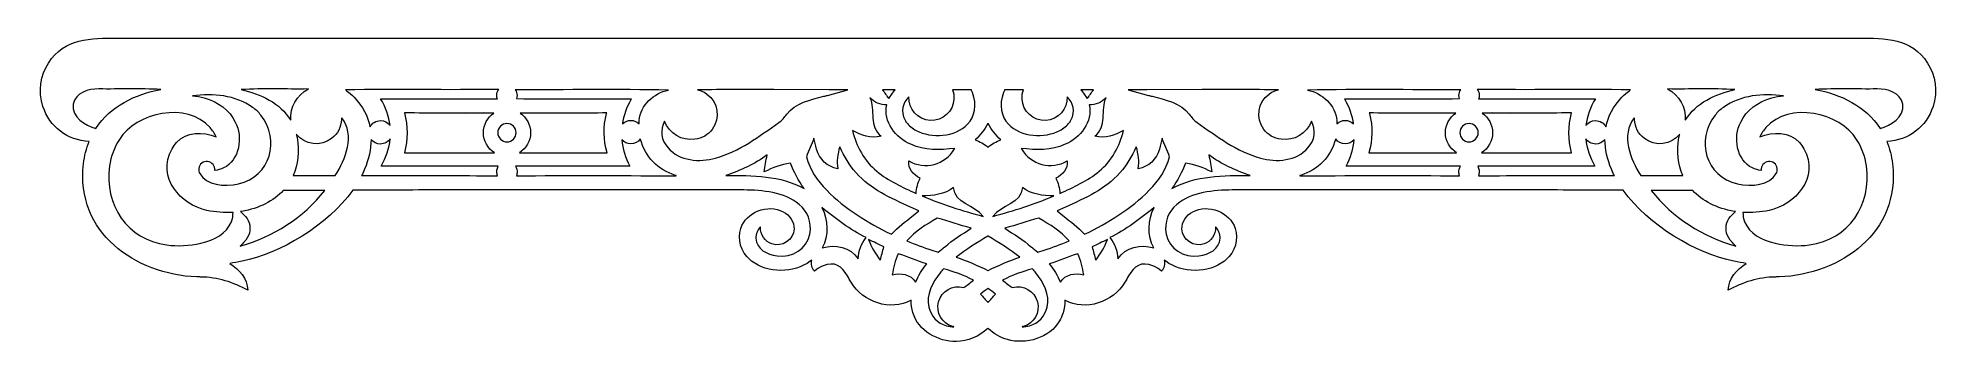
# Model space of a CAD drawing. Header units: millimetres. Extents: x -469 to 479, y -124 to 29.
import ezdxf

# ---------------------------------------------------------------- set-up
doc = ezdxf.new("R2010")
doc.units = ezdxf.units.MM
doc.header["$MEASUREMENT"] = 0
doc.layers.add('#Layer 1', color=7, linetype='Continuous')

msp = doc.modelspace()

# ---------------------------------------------------------------- linework, layer by layer
at = {"layer": '#Layer 1', "color": 250, "lineweight": 18}
for points, knots in [([(42.1861, -108.2687), (42.7763, -106.2472), (43.0544, -104.1202), (43.1193, -102.0319), (43.1193, -102.0319), (53.3142, -107.5642), (67.314, -102.9741), (73.0033, -93.0329), (73.0033, -93.0329), (73.6815, -92.0688), (74.2639, -90.9446), (74.8722, -89.8304), (74.8722, -89.8304), (77.5534, -84.9193), (81.3118, -82.5226), (87.0173, -84.8292), (87.0173, -84.8292), (88.5654, -85.455), (90.0028, -86.4215), (91.2671, -87.561), (91.2671, -87.561), (92.599, -85.9427), (93.0873, -84.0267), (92.6924, -81.9683), (92.6924, -81.9683), (92.9432, -82.1785), (93.1988, -82.3823), (93.4591, -82.5796), (93.4591, -82.5796), (101.5346, -88.704), (114.6218, -88.7317), (122.6726, -82.4516), (122.6726, -82.4516), (122.9009, -82.2735), (123.1248, -82.09), (123.344, -81.9012), (123.344, -81.9012), (128.1234, -77.7838), (129.804, -71.5826), (128.078, -66.2738), (128.078, -66.2738), (125.4649, -58.2366), (114.4616, -53.793), (106.9026, -57.8921), (106.9026, -57.8921), (103.5745, -59.6969), (101.352, -63.0366), (101.496, -66.4979), (101.496, -66.4979), (101.7261, -72.0261), (107.4067, -75.7), (112.5373, -73.965), (112.5373, -73.965), (116.0582, -72.7743), (118.4606, -69.3113), (118.1553, -65.4369), (118.1553, -65.4369), (118.1554, -65.4191), (118.1554, -65.4014), (118.1554, -65.3836), (118.1554, -65.3836), (119.6258, -66.9503), (120.6044, -69.0462), (120.4978, -71.113), (120.4978, -71.113), (120.219, -76.5136), (115.0758, -79.3131), (109.9611, -79.91), (109.9611, -79.91), (102.3105, -80.8028), (95.1091, -76.4787), (93.6652, -69.0984), (93.6652, -69.0984), (92.4282, -62.7764), (94.8642, -57.8059), (98.9639, -54.2818), (98.9639, -54.2818), (106.2627, -48.0077), (117.4248, -47.1847), (126.5206, -47.0845), (126.5206, -47.0845), (127.8298, -47.0701), (129.1373, -47.0694), (130.44, -47.0715), (130.44, -47.0715), (179.5847, -47.1085), (228.7294, -47.0461), (277.8795, -47.075), (277.8795, -47.075), (292.4342, -47.0835), (306.9893, -47.1001), (321.545, -47.1297), (321.545, -47.1297), (334.2435, -65.0263), (357.8467, -78.6288), (376.7692, -82.5708), (376.7692, -82.5708), (378.7881, -82.9914), (380.8199, -83.3427), (382.8594, -83.6232), (382.8594, -83.6232), (378.1122, -86.643), (374.1261, -91.1485), (373.8725, -97.0432), (373.8725, -97.0432), (381.0717, -93.0208), (389.1043, -90.5325), (397.3907, -90.4238), (397.3907, -90.4238), (398.0268, -90.4157), (398.6638, -90.3996), (399.3014, -90.3754), (399.3014, -90.3754), (429.9974, -89.2104), (459.9192, -68.3309), (455.777, -33.9553), (455.777, -33.9553), (455.322, -30.1787), (454.4031, -26.4575), (453.0034, -22.901), (453.0034, -22.901), (463.8004, -22.4304), (472.6618, -15.7131), (476.0316, -5.4446), (476.0316, -5.4446), (478.5044, 2.0906), (477.2592, 9.9526), (473.3013, 16.154), (473.3013, 16.154), (465.3588, 28.5984), (452.1548, 28.6048), (439.0479, 28.6048), (439.0479, 28.6048), (294.2877, 28.6048), (149.5306, 28.6048), (4.7793, 28.6048), (4.7793, 28.6048), (-139.9718, 28.6048), (-284.729, 28.6048), (-429.4892, 28.6048), (-429.4892, 28.6048), (-442.5961, 28.6048), (-455.8001, 28.5984), (-463.7426, 16.154), (-463.7426, 16.154), (-467.7005, 9.9526), (-468.9458, 2.0906), (-466.4729, -5.4446), (-466.4729, -5.4446), (-463.1031, -15.7131), (-454.2417, -22.4304), (-443.4447, -22.901), (-443.4447, -22.901), (-444.8444, -26.4575), (-445.7633, -30.1787), (-446.2184, -33.9553), (-446.2184, -33.9553), (-450.3605, -68.3309), (-420.4387, -89.2104), (-389.7427, -90.3754), (-389.7427, -90.3754), (-389.1051, -90.3996), (-388.4681, -90.4157), (-387.832, -90.4238), (-387.832, -90.4238), (-379.5456, -90.5325), (-371.513, -93.0208), (-364.3137, -97.0432), (-364.3137, -97.0432), (-364.5674, -91.1485), (-368.5536, -86.643), (-373.3007, -83.6232), (-373.3007, -83.6232), (-371.2612, -83.3427), (-369.2294, -82.9914), (-367.2105, -82.5708), (-367.2105, -82.5708), (-348.288, -78.6288), (-324.6848, -65.0263), (-311.9863, -47.1297), (-311.9863, -47.1297), (-297.4306, -47.1001), (-282.8755, -47.0835), (-268.3208, -47.075), (-268.3208, -47.075), (-219.1707, -47.0461), (-170.026, -47.1085), (-120.8813, -47.0715), (-120.8813, -47.0715), (-119.5786, -47.0694), (-118.2711, -47.0701), (-116.9619, -47.0845), (-116.9619, -47.0845), (-107.8661, -47.1847), (-96.704, -48.0077), (-89.4052, -54.2818), (-89.4052, -54.2818), (-85.3055, -57.8059), (-82.8695, -62.7764), (-84.1064, -69.0984), (-84.1064, -69.0984), (-85.5504, -76.4787), (-92.7518, -80.8028), (-100.4023, -79.91), (-100.4023, -79.91), (-105.5171, -79.3131), (-110.6603, -76.5136), (-110.9391, -71.113), (-110.9391, -71.113), (-111.0458, -69.0462), (-110.0671, -66.9503), (-108.5967, -65.3836), (-108.5967, -65.3836), (-108.5968, -65.4014), (-108.5967, -65.4191), (-108.5966, -65.4369), (-108.5966, -65.4369), (-108.9019, -69.3113), (-106.4995, -72.7743), (-102.9785, -73.965), (-102.9785, -73.965), (-97.848, -75.7), (-92.1674, -72.0261), (-91.9373, -66.4979), (-91.9373, -66.4979), (-91.7933, -63.0366), (-94.0158, -59.6969), (-97.3439, -57.8921), (-97.3439, -57.8921), (-104.9029, -53.793), (-115.9062, -58.2366), (-118.5193, -66.2738), (-118.5193, -66.2738), (-120.2453, -71.5826), (-118.5647, -77.7838), (-113.7854, -81.9012), (-113.7854, -81.9012), (-113.5661, -82.09), (-113.3422, -82.2735), (-113.1138, -82.4516), (-113.1138, -82.4516), (-105.0631, -88.7317), (-91.9759, -88.704), (-83.9004, -82.5796), (-83.9004, -82.5796), (-83.6401, -82.3823), (-83.3845, -82.1785), (-83.1338, -81.9683), (-83.1338, -81.9683), (-83.5287, -84.0267), (-83.0403, -85.9427), (-81.7084, -87.561), (-81.7084, -87.561), (-80.4441, -86.4215), (-79.0067, -85.455), (-77.4586, -84.8292), (-77.4586, -84.8292), (-71.7531, -82.5226), (-67.9947, -84.9193), (-65.3135, -89.8304), (-65.3135, -89.8304), (-64.7052, -90.9446), (-64.1227, -92.0688), (-63.4446, -93.0329), (-63.4446, -93.0329), (-57.7553, -102.9741), (-43.7555, -107.5642), (-33.5607, -102.0319), (-33.5607, -102.0319), (-33.4972, -104.0734), (-33.2299, -106.1519), (-32.6667, -108.1326), (-32.6667, -108.1326), (-30.0721, -117.2562), (-20.0193, -122.7381), (-11.0071, -122.5268), (-11.0071, -122.5268), (-5.3289, -122.3938), (0.2954, -120.2039), (4.753, -115.9957), (4.753, -115.9957), (7.5893, -118.6948), (10.9171, -120.5597), (14.4326, -121.5904), (14.4326, -121.5904), (23.5729, -124.2699), (35.5953, -120.775), (40.4798, -112.2941), (40.4798, -112.2941), (41.1691, -111.0973), (41.7505, -109.7609), (42.1861, -108.2687)], [0, 0, 0, 0, 0.01369863, 0.01369863, 0.01369863, 0.01369863, 0.02739726, 0.02739726, 0.02739726, 0.02739726, 0.04109589, 0.04109589, 0.04109589, 0.04109589, 0.05479452, 0.05479452, 0.05479452, 0.05479452, 0.06849315, 0.06849315, 0.06849315, 0.06849315, 0.08219178, 0.08219178, 0.08219178, 0.08219178, 0.09589041, 0.09589041, 0.09589041, 0.09589041, 0.10958904, 0.10958904, 0.10958904, 0.10958904, 0.12328767, 0.12328767, 0.12328767, 0.12328767, 0.1369863, 0.1369863, 0.1369863, 0.1369863, 0.15068493, 0.15068493, 0.15068493, 0.15068493, 0.16438356, 0.16438356, 0.16438356, 0.16438356, 0.17808219, 0.17808219, 0.17808219, 0.17808219, 0.19178082, 0.19178082, 0.19178082, 0.19178082, 0.20547945, 0.20547945, 0.20547945, 0.20547945, 0.21917808, 0.21917808, 0.21917808, 0.21917808, 0.23287671, 0.23287671, 0.23287671, 0.23287671, 0.24657534, 0.24657534, 0.24657534, 0.24657534, 0.26027397, 0.26027397, 0.26027397, 0.26027397, 0.2739726, 0.2739726, 0.2739726, 0.2739726, 0.28767123, 0.28767123, 0.28767123, 0.28767123, 0.30136986, 0.30136986, 0.30136986, 0.30136986, 0.31506849, 0.31506849, 0.31506849, 0.31506849, 0.32876712, 0.32876712, 0.32876712, 0.32876712, 0.34246575, 0.34246575, 0.34246575, 0.34246575, 0.35616438, 0.35616438, 0.35616438, 0.35616438, 0.36986301, 0.36986301, 0.36986301, 0.36986301, 0.38356164, 0.38356164, 0.38356164, 0.38356164, 0.39726027, 0.39726027, 0.39726027, 0.39726027, 0.4109589, 0.4109589, 0.4109589, 0.4109589, 0.42465753, 0.42465753, 0.42465753, 0.42465753, 0.43835616, 0.43835616, 0.43835616, 0.43835616, 0.45205479, 0.45205479, 0.45205479, 0.45205479, 0.46575342, 0.46575342, 0.46575342, 0.46575342, 0.47945205, 0.47945205, 0.47945205, 0.47945205, 0.49315068, 0.49315068, 0.49315068, 0.49315068, 0.50684932, 0.50684932, 0.50684932, 0.50684932, 0.52054795, 0.52054795, 0.52054795, 0.52054795, 0.53424658, 0.53424658, 0.53424658, 0.53424658, 0.54794521, 0.54794521, 0.54794521, 0.54794521, 0.56164384, 0.56164384, 0.56164384, 0.56164384, 0.57534247, 0.57534247, 0.57534247, 0.57534247, 0.5890411, 0.5890411, 0.5890411, 0.5890411, 0.60273973, 0.60273973, 0.60273973, 0.60273973, 0.61643836, 0.61643836, 0.61643836, 0.61643836, 0.63013699, 0.63013699, 0.63013699, 0.63013699, 0.64383562, 0.64383562, 0.64383562, 0.64383562, 0.65753425, 0.65753425, 0.65753425, 0.65753425, 0.67123288, 0.67123288, 0.67123288, 0.67123288, 0.68493151, 0.68493151, 0.68493151, 0.68493151, 0.69863014, 0.69863014, 0.69863014, 0.69863014, 0.71232877, 0.71232877, 0.71232877, 0.71232877, 0.7260274, 0.7260274, 0.7260274, 0.7260274, 0.73972603, 0.73972603, 0.73972603, 0.73972603, 0.75342466, 0.75342466, 0.75342466, 0.75342466, 0.76712329, 0.76712329, 0.76712329, 0.76712329, 0.78082192, 0.78082192, 0.78082192, 0.78082192, 0.79452055, 0.79452055, 0.79452055, 0.79452055, 0.80821918, 0.80821918, 0.80821918, 0.80821918, 0.82191781, 0.82191781, 0.82191781, 0.82191781, 0.83561644, 0.83561644, 0.83561644, 0.83561644, 0.84931507, 0.84931507, 0.84931507, 0.84931507, 0.8630137, 0.8630137, 0.8630137, 0.8630137, 0.87671233, 0.87671233, 0.87671233, 0.87671233, 0.89041096, 0.89041096, 0.89041096, 0.89041096, 0.90410959, 0.90410959, 0.90410959, 0.90410959, 0.91780822, 0.91780822, 0.91780822, 0.91780822, 0.93150685, 0.93150685, 0.93150685, 0.93150685, 0.94520548, 0.94520548, 0.94520548, 0.94520548, 0.95890411, 0.95890411, 0.95890411, 0.95890411, 0.97260274, 0.97260274, 0.97260274, 0.97260274, 0.98630137, 0.98630137, 0.98630137, 0.98630137, 1, 1, 1, 1]), ([(-451.3687, -4.3231), (-451.3687, -4.3231), (-451.3687, -4.3231), (-451.3687, -4.3231), (-451.3687, -4.3231), (-450.3661, 1.4508), (-443.638, 3.3714), (-438.5647, 3.2506), (-438.5647, 3.2506), (-428.2974, 3.0694), (-417.9938, 3.6371), (-407.7506, 2.9486), (-407.7506, 2.9486), (-420.3855, 0.6535), (-432.9237, -5.3136), (-440.0746, -16.3902), (-440.0746, -16.3902), (-445.5223, -14.9166), (-452.1417, -10.8217), (-451.3687, -4.3231)], [0, 0, 0, 0, 0.2, 0.2, 0.2, 0.2, 0.4, 0.4, 0.4, 0.4, 0.6, 0.6, 0.6, 0.6, 0.8, 0.8, 0.8, 0.8, 1, 1, 1, 1]), ([(-361.91, -5.9296), (-361.91, -5.9296), (-361.91, -5.9296), (-361.91, -5.9296), (-361.91, -5.9296), (-360.3524, -7.0153), (-358.983, -8.3146), (-357.8124, -9.7691), (-357.8124, -9.7691), (-347.8114, -22.1949), (-353.2698, -40.4438), (-368.8885, -43.9736), (-368.8885, -43.9736), (-376.2812, -45.6443), (-384.8654, -44.604), (-388.2593, -38.9098), (-388.2593, -38.9098), (-388.7298, -38.1204), (-388.9019, -37.306), (-388.7923, -36.3899), (-388.7923, -36.3899), (-388.5295, -34.195), (-386.5372, -32.6287), (-384.3424, -32.8914), (-384.3424, -32.8914), (-382.1475, -33.1541), (-380.5812, -35.1464), (-380.8439, -37.3413), (-380.8439, -37.3413), (-379.2872, -37.1333), (-377.7455, -36.7772), (-376.3637, -36.108), (-376.3637, -36.108), (-368.5366, -32.3171), (-366.5581, -20.7361), (-370.5611, -13.2243), (-370.5611, -13.2243), (-373.3785, -7.443), (-379.1515, -2.9979), (-386.063, -1.1396), (-386.063, -1.1396), (-387.9325, -0.6369), (-389.895, -0.3294), (-391.9389, -0.2236), (-391.9389, -0.2236), (-381.5478, 1.2415), (-370.6492, 0.1092), (-361.91, -5.9296)], [0, 0, 0, 0, 0.08333333, 0.08333333, 0.08333333, 0.08333333, 0.16666667, 0.16666667, 0.16666667, 0.16666667, 0.25, 0.25, 0.25, 0.25, 0.33333333, 0.33333333, 0.33333333, 0.33333333, 0.41666667, 0.41666667, 0.41666667, 0.41666667, 0.5, 0.5, 0.5, 0.5, 0.58333333, 0.58333333, 0.58333333, 0.58333333, 0.66666667, 0.66666667, 0.66666667, 0.66666667, 0.75, 0.75, 0.75, 0.75, 0.83333333, 0.83333333, 0.83333333, 0.83333333, 0.91666667, 0.91666667, 0.91666667, 0.91666667, 1, 1, 1, 1]), ([(-367.6476, 2.9124), (-367.6476, 2.9124), (-367.6476, 2.9124), (-367.6476, 2.9124), (-367.6476, 2.9124), (-356.5031, 3.6834), (-345.2865, 3.0605), (-334.1176, 3.2371), (-334.1176, 3.2371), (-339.941, 0.0685), (-343.2077, -5.7208), (-342.9094, -12.3437), (-342.9094, -12.3437), (-348.2605, -3.6225), (-358.0446, 0.726), (-367.6476, 2.9124)], [0, 0, 0, 0, 0.25, 0.25, 0.25, 0.25, 0.5, 0.5, 0.5, 0.5, 0.75, 0.75, 0.75, 0.75, 1, 1, 1, 1]), ([(-293.3726, -15.0042), (-293.3726, -15.0042), (-293.3726, -15.0042), (-293.3726, -15.0042), (-293.3726, -15.0042), (-294.429, -13.492), (-296.1825, -12.5027), (-298.1671, -12.5027), (-298.1671, -12.5027), (-300.4417, -12.5027), (-302.4128, -13.8023), (-303.3785, -15.6994), (-303.3785, -15.6994), (-304.4241, -10.4348), (-306.9689, -5.4084), (-311.3349, -0.8745), (-311.3349, -0.8745), (-312.4593, 0.2931), (-313.6927, 1.3854), (-315.033, 2.3878), (-315.033, 2.3878), (-315.2551, 2.5539), (-315.4444, 2.6917), (-315.6707, 2.8519), (-315.6707, 2.8519), (-290.1757, 3.0204), (-264.6806, 2.7814), (-239.1855, 2.9585), (-239.1855, 2.9585), (-239.7994, 2.1204), (-240.1619, 1.0866), (-240.1619, -0.0319), (-240.1619, -0.0319), (-240.1619, -0.6204), (-240.0615, -1.1854), (-239.877, -1.7108), (-239.877, -1.7108), (-259.2887, -1.5115), (-278.7121, -1.7242), (-298.1237, -1.6063), (-298.1237, -1.6063), (-295.4972, -5.8565), (-293.9131, -10.3989), (-293.3726, -15.0042)], [0, 0, 0, 0, 0.09090909, 0.09090909, 0.09090909, 0.09090909, 0.18181818, 0.18181818, 0.18181818, 0.18181818, 0.27272727, 0.27272727, 0.27272727, 0.27272727, 0.36363636, 0.36363636, 0.36363636, 0.36363636, 0.45454545, 0.45454545, 0.45454545, 0.45454545, 0.54545455, 0.54545455, 0.54545455, 0.54545455, 0.63636364, 0.63636364, 0.63636364, 0.63636364, 0.72727273, 0.72727273, 0.72727273, 0.72727273, 0.81818182, 0.81818182, 0.81818182, 0.81818182, 0.90909091, 0.90909091, 0.90909091, 0.90909091, 1, 1, 1, 1]), ([(-177.5408, -14.1702), (-177.5408, -14.1702), (-177.5408, -14.1702), (-177.5408, -14.1702), (-177.5408, -14.1702), (-176.9056, -10.0584), (-175.4785, -6.0007), (-173.2609, -2.118), (-173.2609, -2.118), (-173.1876, -1.9831), (-173.1137, -1.8484), (-173.0394, -1.714), (-173.0394, -1.714), (-192.1127, -1.4888), (-211.186, -1.7638), (-230.2708, -1.58), (-230.2708, -1.58), (-230.1143, -1.092), (-230.0299, -0.5718), (-230.0299, -0.0319), (-230.0299, -0.0319), (-230.0299, 1.0544), (-230.3718, 2.0609), (-230.9539, 2.8857), (-230.9539, 2.8857), (-205.4884, 2.7854), (-180.0113, 3.1503), (-154.5461, 2.6949), (-154.5461, 2.6949), (-162.0467, 1.2454), (-168.3202, -4.8714), (-169.2346, -12.5045), (-169.2346, -12.5045), (-169.2346, -12.5045), (-169.1566, -14.2007), (-169.1566, -14.2007), (-169.1566, -14.2007), (-170.2216, -13.1023), (-171.7129, -12.4197), (-173.3636, -12.4197), (-173.3636, -12.4197), (-174.999, -12.4197), (-176.478, -13.0897), (-177.5408, -14.1702)], [0, 0, 0, 0, 0.09090909, 0.09090909, 0.09090909, 0.09090909, 0.18181818, 0.18181818, 0.18181818, 0.18181818, 0.27272727, 0.27272727, 0.27272727, 0.27272727, 0.36363636, 0.36363636, 0.36363636, 0.36363636, 0.45454545, 0.45454545, 0.45454545, 0.45454545, 0.54545455, 0.54545455, 0.54545455, 0.54545455, 0.63636364, 0.63636364, 0.63636364, 0.63636364, 0.72727273, 0.72727273, 0.72727273, 0.72727273, 0.81818182, 0.81818182, 0.81818182, 0.81818182, 0.90909091, 0.90909091, 0.90909091, 0.90909091, 1, 1, 1, 1]), ([(-102.0308, 2.8953), (-102.0308, 2.8953), (-102.0308, 2.8953), (-102.0308, 2.8953), (-102.0308, 2.8953), (-102.0308, 2.8953), (-74.5171, 2.8627), (-74.5171, 2.8627), (-74.5171, 2.8627), (-74.5171, 2.8627), (-65.1123, 2.8516), (-65.1123, 2.8516), (-65.1123, 2.8516), (-65.1123, 2.8516), (-75.2568, 0.0635), (-75.2568, 0.0635), (-75.2568, 0.0635), (-75.8633, -0.1032), (-76.4715, -0.265), (-77.0804, -0.4248), (-77.0804, -0.4248), (-83.4941, -2.108), (-91.3574, -3.7391), (-95.608, -9.3526), (-95.608, -9.3526), (-96.7568, -10.8698), (-97.8703, -12.4273), (-99.5011, -13.455), (-99.5011, -13.455), (-109.3698, -20.3764), (-119.2869, -27.8897), (-131.052, -31.2235), (-131.052, -31.2235), (-139.0726, -33.3978), (-149.0379, -32.7576), (-154.7756, -26.0536), (-154.7756, -26.0536), (-158.1698, -22.5507), (-158.9792, -16.9821), (-156.4908, -12.7302), (-156.4908, -12.7302), (-154.3054, -19.0916), (-147.8684, -22.7855), (-141.4465, -21.7273), (-141.4465, -21.7273), (-137.8379, -21.4165), (-134.7291, -19.5737), (-132.7055, -16.8944), (-132.7055, -16.8944), (-128.5809, -11.3126), (-129.7622, -3.4439), (-135.344, 0.6807), (-135.344, 0.6807), (-136.8139, 1.7669), (-138.254, 2.4265), (-140.0365, 2.8302), (-140.0365, 2.8302), (-127.3703, 2.97), (-114.7003, 2.9103), (-102.0308, 2.8953)], [0, 0, 0, 0, 0.06666667, 0.06666667, 0.06666667, 0.06666667, 0.13333333, 0.13333333, 0.13333333, 0.13333333, 0.2, 0.2, 0.2, 0.2, 0.26666667, 0.26666667, 0.26666667, 0.26666667, 0.33333333, 0.33333333, 0.33333333, 0.33333333, 0.4, 0.4, 0.4, 0.4, 0.46666667, 0.46666667, 0.46666667, 0.46666667, 0.53333333, 0.53333333, 0.53333333, 0.53333333, 0.6, 0.6, 0.6, 0.6, 0.66666667, 0.66666667, 0.66666667, 0.66666667, 0.73333333, 0.73333333, 0.73333333, 0.73333333, 0.8, 0.8, 0.8, 0.8, 0.86666667, 0.86666667, 0.86666667, 0.86666667, 0.93333333, 0.93333333, 0.93333333, 0.93333333, 1, 1, 1, 1]), ([(-47.8164, 2.8774), (-47.8164, 2.8774), (-47.8164, 2.8774), (-47.8164, 2.8774), (-47.8164, 2.8774), (-47.8164, 2.8774), (-41.5924, 2.8774), (-41.5924, 2.8774), (-41.5924, 2.8774), (-42.6281, 1.4015), (-43.6769, -0.0684), (-44.6977, -1.557), (-44.6977, -1.557), (-45.7334, -0.0682), (-46.7787, 1.4013), (-47.8164, 2.8774)], [0, 0, 0, 0, 0.25, 0.25, 0.25, 0.25, 0.5, 0.5, 0.5, 0.5, 0.75, 0.75, 0.75, 0.75, 1, 1, 1, 1]), ([(-12.9498, 2.8774), (-12.9498, 2.8774), (-12.9498, 2.8774), (-12.9498, 2.8774), (-12.9498, 2.8774), (-12.9498, 2.8774), (-3.5241, 2.8774), (-3.5241, 2.8774), (-3.5241, 2.8774), (-3.3088, 2.4234), (-3.115, 1.965), (-2.9425, 1.5032), (-2.9425, 1.5032), (-0.63, -4.6852), (-1.7855, -10.382), (-5.436, -14.332), (-5.436, -14.332), (-11.4148, -20.8015), (-23.5913, -21.3854), (-31.0128, -17.4667), (-31.0128, -17.4667), (-32.958, -16.4395), (-34.6359, -15.0843), (-35.8783, -13.391), (-35.8783, -13.391), (-36.2013, -12.9509), (-36.4884, -12.4883), (-36.7359, -12.0034), (-36.7359, -12.0034), (-38.6444, -8.2646), (-37.9117, -3.5692), (-34.6607, -0.6031), (-34.6607, -0.6031), (-34.9864, -6.8039), (-30.2235, -12.0947), (-24.0228, -12.4204), (-24.0228, -12.4204), (-17.8221, -12.7461), (-12.5312, -7.9832), (-12.2056, -1.7825), (-12.2056, -1.7825), (-12.1174, -0.1052), (-12.3497, 1.3651), (-12.9498, 2.8774)], [0, 0, 0, 0, 0.09090909, 0.09090909, 0.09090909, 0.09090909, 0.18181818, 0.18181818, 0.18181818, 0.18181818, 0.27272727, 0.27272727, 0.27272727, 0.27272727, 0.36363636, 0.36363636, 0.36363636, 0.36363636, 0.45454545, 0.45454545, 0.45454545, 0.45454545, 0.54545455, 0.54545455, 0.54545455, 0.54545455, 0.63636364, 0.63636364, 0.63636364, 0.63636364, 0.72727273, 0.72727273, 0.72727273, 0.72727273, 0.81818182, 0.81818182, 0.81818182, 0.81818182, 0.90909091, 0.90909091, 0.90909091, 0.90909091, 1, 1, 1, 1]), ([(13.0828, 2.8774), (13.0828, 2.8774), (13.0828, 2.8774), (13.0828, 2.8774), (13.0828, 2.8774), (13.0828, 2.8774), (22.5084, 2.8774), (22.5084, 2.8774), (22.5084, 2.8774), (21.9084, 1.3651), (21.6762, -0.1052), (21.7642, -1.7825), (21.7642, -1.7825), (22.0899, -7.9832), (27.3808, -12.7461), (33.5815, -12.4204), (33.5815, -12.4204), (39.7822, -12.0947), (44.545, -6.8039), (44.2194, -0.6031), (44.2194, -0.6031), (47.4704, -3.5692), (48.2031, -8.2646), (46.2946, -12.0034), (46.2946, -12.0034), (46.0471, -12.4883), (45.7599, -12.9509), (45.437, -13.391), (45.437, -13.391), (44.1946, -15.0843), (42.5167, -16.4395), (40.5715, -17.4667), (40.5715, -17.4667), (33.15, -21.3854), (20.9735, -20.8015), (14.9947, -14.332), (14.9947, -14.332), (11.3442, -10.382), (10.1887, -4.6852), (12.5011, 1.5032), (12.5011, 1.5032), (12.6737, 1.965), (12.8675, 2.4234), (13.0828, 2.8774)], [0, 0, 0, 0, 0.09090909, 0.09090909, 0.09090909, 0.09090909, 0.18181818, 0.18181818, 0.18181818, 0.18181818, 0.27272727, 0.27272727, 0.27272727, 0.27272727, 0.36363636, 0.36363636, 0.36363636, 0.36363636, 0.45454545, 0.45454545, 0.45454545, 0.45454545, 0.54545455, 0.54545455, 0.54545455, 0.54545455, 0.63636364, 0.63636364, 0.63636364, 0.63636364, 0.72727273, 0.72727273, 0.72727273, 0.72727273, 0.81818182, 0.81818182, 0.81818182, 0.81818182, 0.90909091, 0.90909091, 0.90909091, 0.90909091, 1, 1, 1, 1]), ([(51.1511, 2.8774), (51.1511, 2.8774), (51.1511, 2.8774), (51.1511, 2.8774), (51.1511, 2.8774), (51.1511, 2.8774), (57.3751, 2.8774), (57.3751, 2.8774), (57.3751, 2.8774), (56.3374, 1.4013), (55.2921, -0.0682), (54.2564, -1.557), (54.2564, -1.557), (53.2356, -0.0684), (52.1868, 1.4015), (51.1511, 2.8774)], [0, 0, 0, 0, 0.25, 0.25, 0.25, 0.25, 0.5, 0.5, 0.5, 0.5, 0.75, 0.75, 0.75, 0.75, 1, 1, 1, 1]), ([(111.5895, 2.8953), (111.5895, 2.8953), (111.5895, 2.8953), (111.5895, 2.8953), (111.5895, 2.8953), (124.259, 2.9103), (136.929, 2.97), (149.5953, 2.8302), (149.5953, 2.8302), (147.8127, 2.4265), (146.3726, 1.7669), (144.9027, 0.6807), (144.9027, 0.6807), (139.3209, -3.4439), (138.1396, -11.3126), (142.2641, -16.8944), (142.2641, -16.8944), (144.2878, -19.5737), (147.3966, -21.4165), (151.0052, -21.7273), (151.0052, -21.7273), (157.4271, -22.7855), (163.8641, -19.0916), (166.0495, -12.7302), (166.0495, -12.7302), (168.5379, -16.9821), (167.7286, -22.5507), (164.3343, -26.0536), (164.3343, -26.0536), (158.5967, -32.7576), (148.6313, -33.3978), (140.6107, -31.2235), (140.6107, -31.2235), (128.8455, -27.8897), (118.9285, -20.3764), (109.0598, -13.455), (109.0598, -13.455), (107.429, -12.4273), (106.3156, -10.8698), (105.1667, -9.3526), (105.1667, -9.3526), (100.916, -3.7391), (93.0528, -2.108), (86.6391, -0.4248), (86.6391, -0.4248), (86.0302, -0.265), (85.422, -0.1032), (84.8155, 0.0635), (84.8155, 0.0635), (84.8155, 0.0635), (74.671, 2.8516), (74.671, 2.8516), (74.671, 2.8516), (74.671, 2.8516), (84.0758, 2.8627), (84.0758, 2.8627), (84.0758, 2.8627), (84.0758, 2.8627), (111.5895, 2.8953), (111.5895, 2.8953)], [0, 0, 0, 0, 0.06666667, 0.06666667, 0.06666667, 0.06666667, 0.13333333, 0.13333333, 0.13333333, 0.13333333, 0.2, 0.2, 0.2, 0.2, 0.26666667, 0.26666667, 0.26666667, 0.26666667, 0.33333333, 0.33333333, 0.33333333, 0.33333333, 0.4, 0.4, 0.4, 0.4, 0.46666667, 0.46666667, 0.46666667, 0.46666667, 0.53333333, 0.53333333, 0.53333333, 0.53333333, 0.6, 0.6, 0.6, 0.6, 0.66666667, 0.66666667, 0.66666667, 0.66666667, 0.73333333, 0.73333333, 0.73333333, 0.73333333, 0.8, 0.8, 0.8, 0.8, 0.86666667, 0.86666667, 0.86666667, 0.86666667, 0.93333333, 0.93333333, 0.93333333, 0.93333333, 1, 1, 1, 1]), ([(187.0996, -14.1702), (187.0996, -14.1702), (187.0996, -14.1702), (187.0996, -14.1702), (187.0996, -14.1702), (186.0366, -13.0897), (184.5578, -12.4197), (182.9223, -12.4197), (182.9223, -12.4197), (181.2716, -12.4197), (179.7803, -13.1023), (178.7153, -14.2007), (178.7153, -14.2007), (178.7153, -14.2007), (178.7933, -12.5045), (178.7933, -12.5045), (178.7933, -12.5045), (177.8789, -4.8714), (171.6054, 1.2454), (164.1048, 2.6949), (164.1048, 2.6949), (189.57, 3.1503), (215.0471, 2.7854), (240.5126, 2.8857), (240.5126, 2.8857), (239.9305, 2.0609), (239.5885, 1.0544), (239.5885, -0.0319), (239.5885, -0.0319), (239.5885, -0.5718), (239.673, -1.092), (239.8295, -1.58), (239.8295, -1.58), (220.7447, -1.7638), (201.6714, -1.4888), (182.5981, -1.714), (182.5981, -1.714), (182.6724, -1.8484), (182.7463, -1.9831), (182.8196, -2.118), (182.8196, -2.118), (185.0372, -6.0007), (186.4643, -10.0584), (187.0996, -14.1702)], [0, 0, 0, 0, 0.09090909, 0.09090909, 0.09090909, 0.09090909, 0.18181818, 0.18181818, 0.18181818, 0.18181818, 0.27272727, 0.27272727, 0.27272727, 0.27272727, 0.36363636, 0.36363636, 0.36363636, 0.36363636, 0.45454545, 0.45454545, 0.45454545, 0.45454545, 0.54545455, 0.54545455, 0.54545455, 0.54545455, 0.63636364, 0.63636364, 0.63636364, 0.63636364, 0.72727273, 0.72727273, 0.72727273, 0.72727273, 0.81818182, 0.81818182, 0.81818182, 0.81818182, 0.90909091, 0.90909091, 0.90909091, 0.90909091, 1, 1, 1, 1]), ([(302.9313, -15.0042), (302.9313, -15.0042), (302.9313, -15.0042), (302.9313, -15.0042), (302.9313, -15.0042), (303.4718, -10.3989), (305.056, -5.8565), (307.6824, -1.6063), (307.6824, -1.6063), (288.2708, -1.7242), (268.8474, -1.5115), (249.4357, -1.7108), (249.4357, -1.7108), (249.6202, -1.1854), (249.7206, -0.6204), (249.7206, -0.0319), (249.7206, -0.0319), (249.7206, 1.0866), (249.3581, 2.1204), (248.7442, 2.9585), (248.7442, 2.9585), (274.2393, 2.7814), (299.7344, 3.0204), (325.2294, 2.8519), (325.2294, 2.8519), (325.0031, 2.6917), (324.8138, 2.5539), (324.5917, 2.3878), (324.5917, 2.3878), (323.2514, 1.3854), (322.018, 0.2931), (320.8936, -0.8745), (320.8936, -0.8745), (316.5276, -5.4084), (313.9827, -10.4348), (312.9372, -15.6994), (312.9372, -15.6994), (311.9715, -13.8023), (310.0004, -12.5027), (307.7258, -12.5027), (307.7258, -12.5027), (305.7412, -12.5027), (303.9876, -13.492), (302.9313, -15.0042)], [0, 0, 0, 0, 0.09090909, 0.09090909, 0.09090909, 0.09090909, 0.18181818, 0.18181818, 0.18181818, 0.18181818, 0.27272727, 0.27272727, 0.27272727, 0.27272727, 0.36363636, 0.36363636, 0.36363636, 0.36363636, 0.45454545, 0.45454545, 0.45454545, 0.45454545, 0.54545455, 0.54545455, 0.54545455, 0.54545455, 0.63636364, 0.63636364, 0.63636364, 0.63636364, 0.72727273, 0.72727273, 0.72727273, 0.72727273, 0.81818182, 0.81818182, 0.81818182, 0.81818182, 0.90909091, 0.90909091, 0.90909091, 0.90909091, 1, 1, 1, 1]), ([(377.2063, 2.9124), (377.2063, 2.9124), (377.2063, 2.9124), (377.2063, 2.9124), (377.2063, 2.9124), (367.6033, 0.726), (357.8192, -3.6225), (352.4681, -12.3437), (352.4681, -12.3437), (352.7664, -5.7208), (349.4997, 0.0685), (343.6763, 3.2371), (343.6763, 3.2371), (354.8452, 3.0605), (366.0618, 3.6834), (377.2063, 2.9124)], [0, 0, 0, 0, 0.25, 0.25, 0.25, 0.25, 0.5, 0.5, 0.5, 0.5, 0.75, 0.75, 0.75, 0.75, 1, 1, 1, 1]), ([(371.4687, -5.9296), (371.4687, -5.9296), (371.4687, -5.9296), (371.4687, -5.9296), (371.4687, -5.9296), (380.2079, 0.1092), (391.1065, 1.2415), (401.4976, -0.2236), (401.4976, -0.2236), (399.4537, -0.3294), (397.4912, -0.6369), (395.6217, -1.1396), (395.6217, -1.1396), (388.7102, -2.9979), (382.9372, -7.443), (380.1198, -13.2243), (380.1198, -13.2243), (376.1169, -20.7361), (378.0953, -32.3171), (385.9224, -36.108), (385.9224, -36.108), (387.3042, -36.7772), (388.8459, -37.1333), (390.4026, -37.3413), (390.4026, -37.3413), (390.1399, -35.1464), (391.7063, -33.1541), (393.9011, -32.8914), (393.9011, -32.8914), (396.0959, -32.6287), (398.0882, -34.195), (398.351, -36.3899), (398.351, -36.3899), (398.4606, -37.306), (398.2885, -38.1204), (397.818, -38.9098), (397.818, -38.9098), (394.4241, -44.604), (385.8399, -45.6443), (378.4472, -43.9736), (378.4472, -43.9736), (362.8284, -40.4438), (357.3701, -22.1949), (367.3711, -9.7691), (367.3711, -9.7691), (368.5417, -8.3146), (369.9111, -7.0153), (371.4687, -5.9296)], [0, 0, 0, 0, 0.08333333, 0.08333333, 0.08333333, 0.08333333, 0.16666667, 0.16666667, 0.16666667, 0.16666667, 0.25, 0.25, 0.25, 0.25, 0.33333333, 0.33333333, 0.33333333, 0.33333333, 0.41666667, 0.41666667, 0.41666667, 0.41666667, 0.5, 0.5, 0.5, 0.5, 0.58333333, 0.58333333, 0.58333333, 0.58333333, 0.66666667, 0.66666667, 0.66666667, 0.66666667, 0.75, 0.75, 0.75, 0.75, 0.83333333, 0.83333333, 0.83333333, 0.83333333, 0.91666667, 0.91666667, 0.91666667, 0.91666667, 1, 1, 1, 1]), ([(460.9274, -4.3231), (460.9274, -4.3231), (460.9274, -4.3231), (460.9274, -4.3231), (460.9274, -4.3231), (461.7004, -10.8217), (455.081, -14.9166), (449.6333, -16.3902), (449.6333, -16.3902), (442.4824, -5.3136), (429.9442, 0.6535), (417.3093, 2.9486), (417.3093, 2.9486), (427.5525, 3.6371), (437.8561, 3.0694), (448.1234, 3.2506), (448.1234, 3.2506), (453.1967, 3.3714), (459.9248, 1.4508), (460.9274, -4.3231)], [0, 0, 0, 0, 0.2, 0.2, 0.2, 0.2, 0.4, 0.4, 0.4, 0.4, 0.6, 0.6, 0.6, 0.6, 0.8, 0.8, 0.8, 0.8, 1, 1, 1, 1]), ([(-383.1548, -16.0038), (-383.1548, -16.0038), (-383.1548, -16.0038), (-383.1548, -16.0038), (-383.1548, -16.0038), (-381.9531, -17.349), (-380.9404, -18.8833), (-380.1737, -20.6059), (-380.1737, -20.6059), (-386.5757, -17.9002), (-394.9708, -17.9364), (-399.887, -23.4807), (-399.887, -23.4807), (-400.765, -24.441), (-401.4974, -25.4799), (-402.0936, -26.5762), (-402.0936, -26.5762), (-409.8912, -40.9175), (-397.7527, -54.4303), (-384.7263, -57.2544), (-384.7263, -57.2544), (-380.4527, -58.1809), (-375.9699, -58.391), (-371.6942, -58.2447), (-371.6942, -58.2447), (-371.6439, -59.8909), (-371.9423, -61.4457), (-372.5162, -62.8733), (-372.5162, -62.8733), (-374.8993, -68.8021), (-380.8652, -72.1275), (-387.7959, -73.6329), (-387.7959, -73.6329), (-393.5419, -74.8809), (-399.3463, -75.1922), (-404.7952, -74.4517), (-404.7952, -74.4517), (-424.5217, -71.771), (-435.9842, -54.4961), (-433.2449, -35.0988), (-433.2449, -35.0988), (-432.5782, -30.3781), (-430.9668, -25.8334), (-428.3173, -21.8849), (-428.3173, -21.8849), (-420.181, -8.6177), (-394.5265, -2.7149), (-383.1548, -16.0038)], [0, 0, 0, 0, 0.08333333, 0.08333333, 0.08333333, 0.08333333, 0.16666667, 0.16666667, 0.16666667, 0.16666667, 0.25, 0.25, 0.25, 0.25, 0.33333333, 0.33333333, 0.33333333, 0.33333333, 0.41666667, 0.41666667, 0.41666667, 0.41666667, 0.5, 0.5, 0.5, 0.5, 0.58333333, 0.58333333, 0.58333333, 0.58333333, 0.66666667, 0.66666667, 0.66666667, 0.66666667, 0.75, 0.75, 0.75, 0.75, 0.83333333, 0.83333333, 0.83333333, 0.83333333, 0.91666667, 0.91666667, 0.91666667, 0.91666667, 1, 1, 1, 1]), ([(-241.671, -8.7867), (-241.671, -8.7867), (-241.671, -8.7867), (-241.671, -8.7867), (-241.671, -8.7867), (-244.8024, -10.9008), (-246.8614, -14.4824), (-246.8614, -18.545), (-246.8614, -18.545), (-246.8614, -22.7487), (-244.6568, -26.4375), (-241.3407, -28.5183), (-241.3407, -28.5183), (-241.3407, -28.5183), (-271.5604, -28.5568), (-271.5604, -28.5568), (-271.5604, -28.5568), (-276.4361, -28.563), (-281.3114, -28.5792), (-286.1854, -28.6144), (-286.1854, -28.6144), (-284.6151, -22.0554), (-284.4098, -15.2548), (-286.1854, -8.72), (-286.1854, -8.72), (-273.0552, -8.7419), (-259.9251, -8.834), (-246.7949, -8.7136), (-246.7949, -8.7136), (-246.7949, -8.7136), (-255.7678, -8.7959), (-255.7678, -8.7959), (-255.7678, -8.7959), (-255.7678, -8.7959), (-241.671, -8.7867), (-241.671, -8.7867)], [0, 0, 0, 0, 0.11111111, 0.11111111, 0.11111111, 0.11111111, 0.22222222, 0.22222222, 0.22222222, 0.22222222, 0.33333333, 0.33333333, 0.33333333, 0.33333333, 0.44444444, 0.44444444, 0.44444444, 0.44444444, 0.55555556, 0.55555556, 0.55555556, 0.55555556, 0.66666667, 0.66666667, 0.66666667, 0.66666667, 0.77777778, 0.77777778, 0.77777778, 0.77777778, 0.88888889, 0.88888889, 0.88888889, 0.88888889, 1, 1, 1, 1]), ([(-228.8257, -28.5024), (-228.8257, -28.5024), (-228.8257, -28.5024), (-228.8257, -28.5024), (-228.8257, -28.5024), (-225.5237, -26.4187), (-223.3303, -22.738), (-223.3303, -18.545), (-223.3303, -18.545), (-223.3303, -14.4769), (-225.3949, -10.891), (-228.5335, -8.7781), (-228.5335, -8.7781), (-228.5335, -8.7781), (-202.4823, -8.761), (-202.4823, -8.761), (-202.4823, -8.761), (-196.7775, -8.7573), (-191.0739, -8.7447), (-185.3722, -8.72), (-185.3722, -8.72), (-185.3965, -8.8039), (-185.4203, -8.8878), (-185.4438, -8.9719), (-185.4438, -8.9719), (-187.1388, -15.7397), (-187.0484, -21.8754), (-185.1548, -28.5902), (-185.1548, -28.5902), (-188.9542, -28.5717), (-192.7529, -28.5603), (-196.5511, -28.554), (-196.5511, -28.554), (-196.5511, -28.554), (-228.0685, -28.5014), (-228.0685, -28.5014), (-228.0685, -28.5014), (-228.0685, -28.5014), (-228.8257, -28.5024), (-228.8257, -28.5024)], [0, 0, 0, 0, 0.1, 0.1, 0.1, 0.1, 0.2, 0.2, 0.2, 0.2, 0.3, 0.3, 0.3, 0.3, 0.4, 0.4, 0.4, 0.4, 0.5, 0.5, 0.5, 0.5, 0.6, 0.6, 0.6, 0.6, 0.7, 0.7, 0.7, 0.7, 0.8, 0.8, 0.8, 0.8, 0.9, 0.9, 0.9, 0.9, 1, 1, 1, 1]), ([(-54.0712, -1.0134), (-54.0712, -1.0134), (-54.0712, -1.0134), (-54.0712, -1.0134), (-54.0712, -1.0134), (-52.0056, -3.6225), (-48.9254, -4.6976), (-45.6519, -4.6009), (-45.6519, -4.6009), (-47.645, -13.1289), (-41.231, -21.1736), (-33.6935, -24.3263), (-33.6935, -24.3263), (-26.8325, -27.4548), (-19.1139, -27.2011), (-11.7818, -26.3798), (-11.7818, -26.3798), (-11.8338, -26.472), (-11.8784, -26.5495), (-11.9321, -26.6408), (-11.9321, -26.6408), (-16.5919, -34.5708), (-26.7983, -37.222), (-34.7283, -32.5622), (-34.7283, -32.5622), (-34.7377, -32.5589), (-34.7471, -32.5556), (-34.7565, -32.5523), (-34.7565, -32.5523), (-35.1551, -36.5625), (-32.4494, -39.4857), (-29.0793, -41.1164), (-29.0793, -41.1164), (-30.1301, -43.5806), (-30.9515, -46.1293), (-31.1086, -48.8229), (-31.1086, -48.8229), (-37.8971, -45.6703), (-44.8185, -42.5297), (-50.6407, -37.7584), (-50.6407, -37.7584), (-56.8494, -32.6005), (-60.9563, -25.2685), (-62.744, -17.4653), (-62.744, -17.4653), (-58.4197, -19.9174), (-53.5518, -21.4877), (-48.5389, -20.3401), (-48.5389, -20.3401), (-54.5543, -15.4601), (-51.5466, -7.3671), (-54.0712, -1.0134)], [0, 0, 0, 0, 0.07692308, 0.07692308, 0.07692308, 0.07692308, 0.15384615, 0.15384615, 0.15384615, 0.15384615, 0.23076923, 0.23076923, 0.23076923, 0.23076923, 0.30769231, 0.30769231, 0.30769231, 0.30769231, 0.38461538, 0.38461538, 0.38461538, 0.38461538, 0.46153846, 0.46153846, 0.46153846, 0.46153846, 0.53846154, 0.53846154, 0.53846154, 0.53846154, 0.61538462, 0.61538462, 0.61538462, 0.61538462, 0.69230769, 0.69230769, 0.69230769, 0.69230769, 0.76923077, 0.76923077, 0.76923077, 0.76923077, 0.84615385, 0.84615385, 0.84615385, 0.84615385, 0.92307692, 0.92307692, 0.92307692, 0.92307692, 1, 1, 1, 1]), ([(63.6299, -1.0134), (63.6299, -1.0134), (63.6299, -1.0134), (63.6299, -1.0134), (63.6299, -1.0134), (61.1053, -7.3671), (64.113, -15.4601), (58.0976, -20.3401), (58.0976, -20.3401), (63.1104, -21.4877), (67.9784, -19.9174), (72.3027, -17.4653), (72.3027, -17.4653), (70.515, -25.2685), (66.4081, -32.6005), (60.1994, -37.7584), (60.1994, -37.7584), (54.3772, -42.5297), (47.4558, -45.6703), (40.6673, -48.8229), (40.6673, -48.8229), (40.5102, -46.1293), (39.6889, -43.5806), (38.638, -41.1164), (38.638, -41.1164), (42.008, -39.4857), (44.7138, -36.5625), (44.3152, -32.5523), (44.3152, -32.5523), (44.3058, -32.5556), (44.2964, -32.5589), (44.287, -32.5622), (44.287, -32.5622), (36.357, -37.222), (26.1505, -34.5708), (21.4908, -26.6408), (21.4908, -26.6408), (21.4371, -26.5495), (21.3925, -26.472), (21.3405, -26.3798), (21.3405, -26.3798), (28.6726, -27.2011), (36.3912, -27.4548), (43.2522, -24.3263), (43.2522, -24.3263), (50.7896, -21.1736), (57.2037, -13.1289), (55.2106, -4.6009), (55.2106, -4.6009), (58.4841, -4.6976), (61.5643, -3.6225), (63.6299, -1.0134)], [0, 0, 0, 0, 0.07692308, 0.07692308, 0.07692308, 0.07692308, 0.15384615, 0.15384615, 0.15384615, 0.15384615, 0.23076923, 0.23076923, 0.23076923, 0.23076923, 0.30769231, 0.30769231, 0.30769231, 0.30769231, 0.38461538, 0.38461538, 0.38461538, 0.38461538, 0.46153846, 0.46153846, 0.46153846, 0.46153846, 0.53846154, 0.53846154, 0.53846154, 0.53846154, 0.61538462, 0.61538462, 0.61538462, 0.61538462, 0.69230769, 0.69230769, 0.69230769, 0.69230769, 0.76923077, 0.76923077, 0.76923077, 0.76923077, 0.84615385, 0.84615385, 0.84615385, 0.84615385, 0.92307692, 0.92307692, 0.92307692, 0.92307692, 1, 1, 1, 1]), ([(238.3844, -28.5024), (238.3844, -28.5024), (238.3844, -28.5024), (238.3844, -28.5024), (238.3844, -28.5024), (238.3844, -28.5024), (237.6272, -28.5014), (237.6272, -28.5014), (237.6272, -28.5014), (237.6272, -28.5014), (206.1098, -28.554), (206.1098, -28.554), (206.1098, -28.554), (202.3116, -28.5603), (198.5129, -28.5717), (194.7135, -28.5902), (194.7135, -28.5902), (196.6071, -21.8754), (196.6975, -15.7397), (195.0025, -8.9719), (195.0025, -8.9719), (194.9791, -8.8878), (194.9552, -8.8039), (194.9309, -8.72), (194.9309, -8.72), (200.6325, -8.7447), (206.3362, -8.7573), (212.041, -8.761), (212.041, -8.761), (212.041, -8.761), (238.0922, -8.7781), (238.0922, -8.7781), (238.0922, -8.7781), (234.9536, -10.891), (232.889, -14.4769), (232.889, -18.545), (232.889, -18.545), (232.889, -22.738), (235.0824, -26.4187), (238.3844, -28.5024)], [0, 0, 0, 0, 0.1, 0.1, 0.1, 0.1, 0.2, 0.2, 0.2, 0.2, 0.3, 0.3, 0.3, 0.3, 0.4, 0.4, 0.4, 0.4, 0.5, 0.5, 0.5, 0.5, 0.6, 0.6, 0.6, 0.6, 0.7, 0.7, 0.7, 0.7, 0.8, 0.8, 0.8, 0.8, 0.9, 0.9, 0.9, 0.9, 1, 1, 1, 1]), ([(251.2296, -8.7867), (251.2296, -8.7867), (251.2296, -8.7867), (251.2296, -8.7867), (251.2296, -8.7867), (251.2296, -8.7867), (265.3265, -8.7959), (265.3265, -8.7959), (265.3265, -8.7959), (265.3265, -8.7959), (256.3536, -8.7136), (256.3536, -8.7136), (256.3536, -8.7136), (269.4838, -8.834), (282.6139, -8.7419), (295.7441, -8.72), (295.7441, -8.72), (293.9684, -15.2548), (294.1738, -22.0554), (295.7441, -28.6144), (295.7441, -28.6144), (290.8701, -28.5792), (285.9948, -28.563), (281.1191, -28.5568), (281.1191, -28.5568), (281.1191, -28.5568), (250.8994, -28.5183), (250.8994, -28.5183), (250.8994, -28.5183), (254.2155, -26.4375), (256.4201, -22.7487), (256.4201, -18.545), (256.4201, -18.545), (256.4201, -14.4824), (254.3611, -10.9008), (251.2296, -8.7867)], [0, 0, 0, 0, 0.11111111, 0.11111111, 0.11111111, 0.11111111, 0.22222222, 0.22222222, 0.22222222, 0.22222222, 0.33333333, 0.33333333, 0.33333333, 0.33333333, 0.44444444, 0.44444444, 0.44444444, 0.44444444, 0.55555556, 0.55555556, 0.55555556, 0.55555556, 0.66666667, 0.66666667, 0.66666667, 0.66666667, 0.77777778, 0.77777778, 0.77777778, 0.77777778, 0.88888889, 0.88888889, 0.88888889, 0.88888889, 1, 1, 1, 1]), ([(392.7135, -16.0038), (392.7135, -16.0038), (392.7135, -16.0038), (392.7135, -16.0038), (392.7135, -16.0038), (404.0853, -2.7149), (429.7397, -8.6177), (437.876, -21.8849), (437.876, -21.8849), (440.5255, -25.8334), (442.1369, -30.3781), (442.8036, -35.0988), (442.8036, -35.0988), (445.5429, -54.4961), (434.0803, -71.771), (414.3539, -74.4517), (414.3539, -74.4517), (408.9049, -75.1922), (403.1006, -74.8809), (397.3546, -73.6329), (397.3546, -73.6329), (390.4239, -72.1275), (384.458, -68.8021), (382.0749, -62.8733), (382.0749, -62.8733), (381.501, -61.4457), (381.2026, -59.8909), (381.2528, -58.2447), (381.2528, -58.2447), (385.5286, -58.391), (390.0114, -58.1809), (394.285, -57.2544), (394.285, -57.2544), (407.3114, -54.4303), (419.4499, -40.9175), (411.6522, -26.5762), (411.6522, -26.5762), (411.0561, -25.4799), (410.3237, -24.441), (409.4458, -23.4807), (409.4458, -23.4807), (404.5295, -17.9364), (396.1345, -17.9002), (389.7325, -20.6059), (389.7325, -20.6059), (390.4991, -18.8833), (391.5118, -17.349), (392.7135, -16.0038)], [0, 0, 0, 0, 0.08333333, 0.08333333, 0.08333333, 0.08333333, 0.16666667, 0.16666667, 0.16666667, 0.16666667, 0.25, 0.25, 0.25, 0.25, 0.33333333, 0.33333333, 0.33333333, 0.33333333, 0.41666667, 0.41666667, 0.41666667, 0.41666667, 0.5, 0.5, 0.5, 0.5, 0.58333333, 0.58333333, 0.58333333, 0.58333333, 0.66666667, 0.66666667, 0.66666667, 0.66666667, 0.75, 0.75, 0.75, 0.75, 0.83333333, 0.83333333, 0.83333333, 0.83333333, 0.91666667, 0.91666667, 0.91666667, 0.91666667, 1, 1, 1, 1]), ([(-320.7322, -39.9179), (-320.7322, -39.9179), (-320.7322, -39.9179), (-320.7322, -39.9179), (-320.7322, -39.9179), (-320.7322, -39.9179), (-341.7364, -39.9179), (-341.7364, -39.9179), (-341.7364, -39.9179), (-339.2511, -34.4214), (-338.4985, -27.9715), (-339.751, -20.9364), (-339.751, -20.9364), (-339.8743, -20.3527), (-340.013, -19.7713), (-340.1674, -19.1926), (-340.1674, -19.1926), (-335.9098, -24.6878), (-328.0034, -25.6911), (-322.5082, -21.4335), (-322.5082, -21.4335), (-319.4439, -19.0593), (-317.7766, -15.8064), (-317.6383, -11.9324), (-317.6383, -11.9324), (-317.5957, -11.6848), (-317.556, -11.4392), (-317.5189, -11.1962), (-317.5189, -11.1962), (-310.5841, -19.9038), (-315.6188, -31.6098), (-320.7322, -39.9179)], [0, 0, 0, 0, 0.125, 0.125, 0.125, 0.125, 0.25, 0.25, 0.25, 0.25, 0.375, 0.375, 0.375, 0.375, 0.5, 0.5, 0.5, 0.5, 0.625, 0.625, 0.625, 0.625, 0.75, 0.75, 0.75, 0.75, 0.875, 0.875, 0.875, 0.875, 1, 1, 1, 1]), ([(-230.5303, -18.545), (-230.5303, -18.545), (-230.5303, -18.545), (-230.5303, -18.545), (-230.5303, -18.545), (-230.5303, -21.0665), (-232.5744, -23.1105), (-235.0959, -23.1105), (-235.0959, -23.1105), (-237.6174, -23.1105), (-239.6614, -21.0665), (-239.6614, -18.545), (-239.6614, -18.545), (-239.6614, -16.0235), (-237.6174, -13.9794), (-235.0959, -13.9794), (-235.0959, -13.9794), (-232.5744, -13.9794), (-230.5303, -16.0235), (-230.5303, -18.545)], [0, 0, 0, 0, 0.2, 0.2, 0.2, 0.2, 0.4, 0.4, 0.4, 0.4, 0.6, 0.6, 0.6, 0.6, 0.8, 0.8, 0.8, 0.8, 1, 1, 1, 1]), ([(4.7793, -14.0809), (4.7793, -14.0809), (4.7793, -14.0809), (4.7793, -14.0809), (4.7793, -14.0809), (4.7916, -14.0575), (4.8039, -14.0341), (4.8162, -14.0106), (4.8162, -14.0106), (6.471, -17.0667), (8.6332, -19.7966), (11.1819, -22.1399), (11.1819, -22.1399), (8.8264, -22.8647), (6.7126, -24.1451), (4.8403, -25.7395), (4.8403, -25.7395), (4.82, -25.7223), (4.7997, -25.7051), (4.7793, -25.6879), (4.7793, -25.6879), (4.759, -25.7051), (4.7387, -25.7223), (4.7184, -25.7395), (4.7184, -25.7395), (2.8461, -24.1451), (0.7322, -22.8647), (-1.6232, -22.1399), (-1.6232, -22.1399), (0.9255, -19.7966), (3.0877, -17.0667), (4.7425, -14.0106), (4.7425, -14.0106), (4.7548, -14.0341), (4.7671, -14.0575), (4.7793, -14.0809)], [0, 0, 0, 0, 0.11111111, 0.11111111, 0.11111111, 0.11111111, 0.22222222, 0.22222222, 0.22222222, 0.22222222, 0.33333333, 0.33333333, 0.33333333, 0.33333333, 0.44444444, 0.44444444, 0.44444444, 0.44444444, 0.55555556, 0.55555556, 0.55555556, 0.55555556, 0.66666667, 0.66666667, 0.66666667, 0.66666667, 0.77777778, 0.77777778, 0.77777778, 0.77777778, 0.88888889, 0.88888889, 0.88888889, 0.88888889, 1, 1, 1, 1]), ([(240.089, -18.545), (240.089, -18.545), (240.089, -18.545), (240.089, -18.545), (240.089, -18.545), (240.089, -16.0235), (242.1331, -13.9794), (244.6546, -13.9794), (244.6546, -13.9794), (247.1761, -13.9794), (249.2201, -16.0235), (249.2201, -18.545), (249.2201, -18.545), (249.2201, -21.0665), (247.1761, -23.1105), (244.6546, -23.1105), (244.6546, -23.1105), (242.1331, -23.1105), (240.089, -21.0665), (240.089, -18.545)], [0, 0, 0, 0, 0.2, 0.2, 0.2, 0.2, 0.4, 0.4, 0.4, 0.4, 0.6, 0.6, 0.6, 0.6, 0.8, 0.8, 0.8, 0.8, 1, 1, 1, 1]), ([(330.2909, -39.9179), (330.2909, -39.9179), (330.2909, -39.9179), (330.2909, -39.9179), (330.2909, -39.9179), (325.1775, -31.6098), (320.1428, -19.9038), (327.0776, -11.1962), (327.0776, -11.1962), (327.1147, -11.4392), (327.1544, -11.6848), (327.197, -11.9324), (327.197, -11.9324), (327.3352, -15.8064), (329.0026, -19.0593), (332.0669, -21.4335), (332.0669, -21.4335), (337.5621, -25.6911), (345.4686, -24.6878), (349.7261, -19.1926), (349.7261, -19.1926), (349.5717, -19.7713), (349.433, -20.3527), (349.3097, -20.9364), (349.3097, -20.9364), (348.0572, -27.9715), (348.8098, -34.4214), (351.295, -39.9179), (351.295, -39.9179), (351.295, -39.9179), (330.2909, -39.9179), (330.2909, -39.9179)], [0, 0, 0, 0, 0.125, 0.125, 0.125, 0.125, 0.25, 0.25, 0.25, 0.25, 0.375, 0.375, 0.375, 0.375, 0.5, 0.5, 0.5, 0.5, 0.625, 0.625, 0.625, 0.625, 0.75, 0.75, 0.75, 0.75, 0.875, 0.875, 0.875, 0.875, 1, 1, 1, 1]), ([(-302.8193, -21.8842), (-302.8193, -21.8842), (-302.8193, -21.8842), (-302.8193, -21.8842), (-302.8193, -21.8842), (-301.7518, -23.2861), (-300.0651, -24.1909), (-298.1671, -24.1909), (-298.1671, -24.1909), (-296.1431, -24.1909), (-294.3594, -23.162), (-293.3105, -21.5987), (-293.3105, -21.5987), (-293.7698, -26.2692), (-295.2995, -30.8924), (-297.9015, -35.2302), (-297.9015, -35.2302), (-297.9015, -35.2302), (-242.7482, -35.2302), (-242.7482, -35.2302), (-242.7482, -35.2302), (-242.7482, -35.2302), (-239.4398, -35.2302), (-239.4398, -35.2302), (-239.4398, -35.2302), (-239.4398, -35.2302), (-239.8344, -36.2709), (-239.8344, -36.2709), (-239.8344, -36.2709), (-240.046, -36.829), (-240.1619, -37.4342), (-240.1619, -38.0665), (-240.1619, -38.0665), (-240.1619, -38.7665), (-240.0199, -39.4334), (-239.7632, -40.0398), (-239.7632, -40.0398), (-249.0562, -39.9385), (-258.351, -39.9152), (-267.6471, -39.9171), (-267.6471, -39.9171), (-280.967, -39.9199), (-294.2893, -39.9745), (-307.6117, -39.9257), (-307.6117, -39.9257), (-307.0705, -38.8578), (-306.5704, -37.7785), (-306.1144, -36.6887), (-306.1144, -36.6887), (-304.0537, -31.7645), (-302.8765, -26.7673), (-302.8193, -21.8842)], [0, 0, 0, 0, 0.07692308, 0.07692308, 0.07692308, 0.07692308, 0.15384615, 0.15384615, 0.15384615, 0.15384615, 0.23076923, 0.23076923, 0.23076923, 0.23076923, 0.30769231, 0.30769231, 0.30769231, 0.30769231, 0.38461538, 0.38461538, 0.38461538, 0.38461538, 0.46153846, 0.46153846, 0.46153846, 0.46153846, 0.53846154, 0.53846154, 0.53846154, 0.53846154, 0.61538462, 0.61538462, 0.61538462, 0.61538462, 0.69230769, 0.69230769, 0.69230769, 0.69230769, 0.76923077, 0.76923077, 0.76923077, 0.76923077, 0.84615385, 0.84615385, 0.84615385, 0.84615385, 0.92307692, 0.92307692, 0.92307692, 0.92307692, 1, 1, 1, 1]), ([(-230.8398, -35.2302), (-230.8398, -35.2302), (-230.8398, -35.2302), (-230.8398, -35.2302), (-230.8398, -35.2302), (-230.8398, -35.2302), (-228.6109, -35.2302), (-228.6109, -35.2302), (-228.6109, -35.2302), (-228.6109, -35.2302), (-173.7942, -35.2302), (-173.7942, -35.2302), (-173.7942, -35.2302), (-176.0439, -30.9896), (-177.3735, -26.5707), (-177.7848, -22.1243), (-177.7848, -22.1243), (-176.7106, -23.3583), (-175.1282, -24.1384), (-173.3636, -24.1384), (-173.3636, -24.1384), (-171.3946, -24.1384), (-169.6524, -23.1671), (-168.59, -21.6775), (-168.59, -21.6775), (-166.1477, -30.6084), (-159.8678, -37.0781), (-151.0134, -39.785), (-151.0134, -39.785), (-150.6878, -39.9464), (-150.6654, -39.9575), (-150.6654, -39.9575), (-150.6654, -39.9575), (-150.6654, -39.9575), (-154.0536, -39.9576), (-154.0536, -39.9576), (-154.0536, -39.9576), (-179.5039, -39.9583), (-204.9645, -39.8432), (-230.414, -40.005), (-230.414, -40.005), (-230.1665, -39.4079), (-230.0299, -38.7531), (-230.0299, -38.0665), (-230.0299, -38.0665), (-230.0299, -37.2752), (-230.2113, -36.5262), (-230.5349, -35.859), (-230.5349, -35.859), (-230.5349, -35.859), (-230.8398, -35.2302), (-230.8398, -35.2302)], [0, 0, 0, 0, 0.07692308, 0.07692308, 0.07692308, 0.07692308, 0.15384615, 0.15384615, 0.15384615, 0.15384615, 0.23076923, 0.23076923, 0.23076923, 0.23076923, 0.30769231, 0.30769231, 0.30769231, 0.30769231, 0.38461538, 0.38461538, 0.38461538, 0.38461538, 0.46153846, 0.46153846, 0.46153846, 0.46153846, 0.53846154, 0.53846154, 0.53846154, 0.53846154, 0.61538462, 0.61538462, 0.61538462, 0.61538462, 0.69230769, 0.69230769, 0.69230769, 0.69230769, 0.76923077, 0.76923077, 0.76923077, 0.76923077, 0.84615385, 0.84615385, 0.84615385, 0.84615385, 0.92307692, 0.92307692, 0.92307692, 0.92307692, 1, 1, 1, 1]), ([(-85.767, -30.6196), (-85.767, -30.6196), (-85.767, -30.6196), (-85.767, -30.6196), (-85.767, -30.6196), (-84.6074, -27.4548), (-83.0009, -24.4592), (-82.0587, -21.1978), (-82.0587, -21.1978), (-81.6602, -22.9996), (-81.3032, -24.876), (-80.746, -26.6698), (-80.746, -26.6698), (-79.3319, -31.8503), (-75.3766, -35.5034), (-70.1003, -36.5021), (-70.1003, -36.5021), (-70.813, -32.8421), (-70.1727, -29.1701), (-69.1823, -25.6429), (-69.1823, -25.6429), (-66.8389, -30.1726), (-64.4955, -34.7748), (-60.9805, -38.5314), (-60.9805, -38.5314), (-53.7533, -46.7412), (-43.5858, -51.162), (-33.8131, -55.6374), (-33.8131, -55.6374), (-33.8131, -55.6374), (-29.6971, -57.5224), (-29.6971, -57.5224), (-29.6971, -57.5224), (-29.6971, -57.5224), (-32.6199, -59.8583), (-32.6199, -59.8583), (-32.6199, -59.8583), (-36.3339, -62.8265), (-40.1812, -65.6486), (-43.4173, -69.1643), (-43.4173, -69.1643), (-55.0617, -63.318), (-66.549, -56.6382), (-75.6567, -47.1802), (-75.6567, -47.1802), (-80.3314, -42.6263), (-84.1001, -36.9732), (-85.767, -30.6196)], [0, 0, 0, 0, 0.08333333, 0.08333333, 0.08333333, 0.08333333, 0.16666667, 0.16666667, 0.16666667, 0.16666667, 0.25, 0.25, 0.25, 0.25, 0.33333333, 0.33333333, 0.33333333, 0.33333333, 0.41666667, 0.41666667, 0.41666667, 0.41666667, 0.5, 0.5, 0.5, 0.5, 0.58333333, 0.58333333, 0.58333333, 0.58333333, 0.66666667, 0.66666667, 0.66666667, 0.66666667, 0.75, 0.75, 0.75, 0.75, 0.83333333, 0.83333333, 0.83333333, 0.83333333, 0.91666667, 0.91666667, 0.91666667, 0.91666667, 1, 1, 1, 1]), ([(95.3257, -30.6196), (95.3257, -30.6196), (95.3257, -30.6196), (95.3257, -30.6196), (95.3257, -30.6196), (93.6588, -36.9732), (89.8901, -42.6263), (85.2154, -47.1802), (85.2154, -47.1802), (76.1077, -56.6382), (64.6204, -63.318), (52.976, -69.1643), (52.976, -69.1643), (49.7399, -65.6486), (45.8926, -62.8265), (42.1786, -59.8583), (42.1786, -59.8583), (42.1786, -59.8583), (39.2558, -57.5224), (39.2558, -57.5224), (39.2558, -57.5224), (39.2558, -57.5224), (43.3719, -55.6374), (43.3719, -55.6374), (43.3719, -55.6374), (53.1445, -51.162), (63.312, -46.7412), (70.5392, -38.5314), (70.5392, -38.5314), (74.0542, -34.7748), (76.3976, -30.1726), (78.741, -25.6429), (78.741, -25.6429), (79.7315, -29.1701), (80.3716, -32.8421), (79.659, -36.5021), (79.659, -36.5021), (84.9354, -35.5034), (88.8906, -31.8503), (90.3046, -26.6698), (90.3046, -26.6698), (90.8618, -24.876), (91.2189, -22.9996), (91.6174, -21.1978), (91.6174, -21.1978), (92.5596, -24.4592), (94.1661, -27.4548), (95.3257, -30.6196)], [0, 0, 0, 0, 0.08333333, 0.08333333, 0.08333333, 0.08333333, 0.16666667, 0.16666667, 0.16666667, 0.16666667, 0.25, 0.25, 0.25, 0.25, 0.33333333, 0.33333333, 0.33333333, 0.33333333, 0.41666667, 0.41666667, 0.41666667, 0.41666667, 0.5, 0.5, 0.5, 0.5, 0.58333333, 0.58333333, 0.58333333, 0.58333333, 0.66666667, 0.66666667, 0.66666667, 0.66666667, 0.75, 0.75, 0.75, 0.75, 0.83333333, 0.83333333, 0.83333333, 0.83333333, 0.91666667, 0.91666667, 0.91666667, 0.91666667, 1, 1, 1, 1]), ([(240.3985, -35.2302), (240.3985, -35.2302), (240.3985, -35.2302), (240.3985, -35.2302), (240.3985, -35.2302), (240.3985, -35.2302), (240.0936, -35.859), (240.0936, -35.859), (240.0936, -35.859), (239.77, -36.5262), (239.5885, -37.2752), (239.5885, -38.0665), (239.5885, -38.0665), (239.5885, -38.7531), (239.7251, -39.4079), (239.9726, -40.005), (239.9726, -40.005), (214.5232, -39.8432), (189.0627, -39.9583), (163.6123, -39.9576), (163.6123, -39.9576), (163.6123, -39.9576), (160.2241, -39.9575), (160.2241, -39.9575), (160.2241, -39.9575), (160.2241, -39.9575), (160.2465, -39.9464), (160.5721, -39.785), (160.5721, -39.785), (169.4264, -37.0781), (175.7064, -30.6084), (178.1487, -21.6775), (178.1487, -21.6775), (179.2111, -23.1671), (180.9533, -24.1384), (182.9223, -24.1384), (182.9223, -24.1384), (184.6869, -24.1384), (186.2693, -23.3583), (187.3435, -22.1243), (187.3435, -22.1243), (186.9322, -26.5707), (185.6026, -30.9896), (183.3528, -35.2302), (183.3528, -35.2302), (183.3528, -35.2302), (238.1695, -35.2302), (238.1695, -35.2302), (238.1695, -35.2302), (238.1695, -35.2302), (240.3985, -35.2302), (240.3985, -35.2302)], [0, 0, 0, 0, 0.07692308, 0.07692308, 0.07692308, 0.07692308, 0.15384615, 0.15384615, 0.15384615, 0.15384615, 0.23076923, 0.23076923, 0.23076923, 0.23076923, 0.30769231, 0.30769231, 0.30769231, 0.30769231, 0.38461538, 0.38461538, 0.38461538, 0.38461538, 0.46153846, 0.46153846, 0.46153846, 0.46153846, 0.53846154, 0.53846154, 0.53846154, 0.53846154, 0.61538462, 0.61538462, 0.61538462, 0.61538462, 0.69230769, 0.69230769, 0.69230769, 0.69230769, 0.76923077, 0.76923077, 0.76923077, 0.76923077, 0.84615385, 0.84615385, 0.84615385, 0.84615385, 0.92307692, 0.92307692, 0.92307692, 0.92307692, 1, 1, 1, 1]), ([(312.378, -21.8842), (312.378, -21.8842), (312.378, -21.8842), (312.378, -21.8842), (312.378, -21.8842), (312.4352, -26.7673), (313.6124, -31.7645), (315.6731, -36.6887), (315.6731, -36.6887), (316.1292, -37.7785), (316.6292, -38.8578), (317.1704, -39.9257), (317.1704, -39.9257), (303.848, -39.9745), (290.5257, -39.9199), (277.2058, -39.9171), (277.2058, -39.9171), (267.9098, -39.9152), (258.6148, -39.9385), (249.3219, -40.0398), (249.3219, -40.0398), (249.5786, -39.4334), (249.7206, -38.7665), (249.7206, -38.0665), (249.7206, -38.0665), (249.7206, -37.4342), (249.6048, -36.829), (249.3932, -36.2709), (249.3932, -36.2709), (249.3932, -36.2709), (248.9985, -35.2302), (248.9985, -35.2302), (248.9985, -35.2302), (248.9985, -35.2302), (252.307, -35.2302), (252.307, -35.2302), (252.307, -35.2302), (252.307, -35.2302), (307.4602, -35.2302), (307.4602, -35.2302), (307.4602, -35.2302), (304.8582, -30.8924), (303.3284, -26.2692), (302.8693, -21.5987), (302.8693, -21.5987), (303.9181, -23.162), (305.7018, -24.1909), (307.7258, -24.1909), (307.7258, -24.1909), (309.6238, -24.1909), (311.3105, -23.2861), (312.378, -21.8842)], [0, 0, 0, 0, 0.07692308, 0.07692308, 0.07692308, 0.07692308, 0.15384615, 0.15384615, 0.15384615, 0.15384615, 0.23076923, 0.23076923, 0.23076923, 0.23076923, 0.30769231, 0.30769231, 0.30769231, 0.30769231, 0.38461538, 0.38461538, 0.38461538, 0.38461538, 0.46153846, 0.46153846, 0.46153846, 0.46153846, 0.53846154, 0.53846154, 0.53846154, 0.53846154, 0.61538462, 0.61538462, 0.61538462, 0.61538462, 0.69230769, 0.69230769, 0.69230769, 0.69230769, 0.76923077, 0.76923077, 0.76923077, 0.76923077, 0.84615385, 0.84615385, 0.84615385, 0.84615385, 0.92307692, 0.92307692, 0.92307692, 0.92307692, 1, 1, 1, 1]), ([(-125.8821, -39.8843), (-125.8821, -39.8843), (-125.8821, -39.8843), (-125.8821, -39.8843), (-125.8821, -39.8843), (-118.6225, -37.3235), (-111.5803, -34.0863), (-105.2629, -29.6412), (-105.2629, -29.6412), (-106.036, -32.4073), (-106.5916, -35.2218), (-106.7728, -38.0966), (-106.7728, -38.0966), (-102.7021, -35.9103), (-98.3173, -34.4366), (-93.7635, -33.6635), (-93.7635, -33.6635), (-91.9516, -38.1328), (-89.7531, -42.4451), (-86.9508, -46.3709), (-86.9508, -46.3709), (-98.7763, -39.7152), (-112.7278, -39.836), (-125.8821, -39.8843)], [0, 0, 0, 0, 0.16666667, 0.16666667, 0.16666667, 0.16666667, 0.33333333, 0.33333333, 0.33333333, 0.33333333, 0.5, 0.5, 0.5, 0.5, 0.66666667, 0.66666667, 0.66666667, 0.66666667, 0.83333333, 0.83333333, 0.83333333, 0.83333333, 1, 1, 1, 1]), ([(135.4408, -39.8843), (135.4408, -39.8843), (135.4408, -39.8843), (135.4408, -39.8843), (135.4408, -39.8843), (122.2865, -39.836), (108.335, -39.7152), (96.5095, -46.3709), (96.5095, -46.3709), (99.3119, -42.4451), (101.5103, -38.1328), (103.3222, -33.6635), (103.3222, -33.6635), (107.876, -34.4366), (112.2608, -35.9103), (116.3315, -38.0966), (116.3315, -38.0966), (116.1503, -35.2218), (115.5946, -32.4073), (114.8216, -29.6412), (114.8216, -29.6412), (121.139, -34.0863), (128.1812, -37.3235), (135.4408, -39.8843)], [0, 0, 0, 0, 0.16666667, 0.16666667, 0.16666667, 0.16666667, 0.33333333, 0.33333333, 0.33333333, 0.33333333, 0.5, 0.5, 0.5, 0.5, 0.66666667, 0.66666667, 0.66666667, 0.66666667, 0.83333333, 0.83333333, 0.83333333, 0.83333333, 1, 1, 1, 1]), ([(-346.6515, -47.3171), (-346.6515, -47.3171), (-346.6515, -47.3171), (-346.6515, -47.3171), (-346.6515, -47.3171), (-346.6515, -47.3171), (-334.7569, -47.3171), (-334.7569, -47.3171), (-334.7569, -47.3171), (-331.8331, -47.3342), (-328.9085, -47.3577), (-325.9864, -47.3251), (-325.9864, -47.3251), (-336.4953, -60.9142), (-351.7031, -70.2636), (-368.0825, -75.0832), (-368.0825, -75.0832), (-365.6666, -72.5465), (-362.828, -69.6233), (-363.2629, -65.7943), (-363.2629, -65.7943), (-363.2266, -62.4362), (-365.57, -59.8513), (-368.01, -57.8582), (-368.01, -57.8582), (-367.8127, -57.8274), (-367.6159, -57.7953), (-367.4195, -57.7617), (-367.4195, -57.7617), (-358.5803, -56.2515), (-351.5098, -52.57), (-346.6515, -47.3171)], [0, 0, 0, 0, 0.125, 0.125, 0.125, 0.125, 0.25, 0.25, 0.25, 0.25, 0.375, 0.375, 0.375, 0.375, 0.5, 0.5, 0.5, 0.5, 0.625, 0.625, 0.625, 0.625, 0.75, 0.75, 0.75, 0.75, 0.875, 0.875, 0.875, 0.875, 1, 1, 1, 1]), ([(-28.1129, -49.9463), (-28.1129, -49.9463), (-28.1129, -49.9463), (-28.1129, -49.9463), (-28.1129, -49.9463), (-22.6048, -50.0309), (-16.8672, -49.3544), (-12.4099, -45.8032), (-12.4099, -45.8032), (-11.6369, -54.0895), (-1.8889, -54.5122), (2.2905, -60.2257), (2.2905, -60.2257), (-8.0131, -57.3388), (-18.3408, -54.3432), (-28.1129, -49.9463)], [0, 0, 0, 0, 0.25, 0.25, 0.25, 0.25, 0.5, 0.5, 0.5, 0.5, 0.75, 0.75, 0.75, 0.75, 1, 1, 1, 1]), ([(37.6716, -49.9463), (37.6716, -49.9463), (37.6716, -49.9463), (37.6716, -49.9463), (37.6716, -49.9463), (27.8995, -54.3432), (17.5718, -57.3388), (7.2682, -60.2257), (7.2682, -60.2257), (11.4476, -54.5122), (21.1956, -54.0895), (21.9686, -45.8032), (21.9686, -45.8032), (26.4259, -49.3544), (32.1635, -50.0309), (37.6716, -49.9463)], [0, 0, 0, 0, 0.25, 0.25, 0.25, 0.25, 0.5, 0.5, 0.5, 0.5, 0.75, 0.75, 0.75, 0.75, 1, 1, 1, 1]), ([(356.2102, -47.3171), (356.2102, -47.3171), (356.2102, -47.3171), (356.2102, -47.3171), (356.2102, -47.3171), (361.0686, -52.57), (368.139, -56.2515), (376.9781, -57.7617), (376.9781, -57.7617), (377.1746, -57.7953), (377.3714, -57.8274), (377.5687, -57.8582), (377.5687, -57.8582), (375.1287, -59.8513), (372.7853, -62.4362), (372.8216, -65.7943), (372.8216, -65.7943), (372.3867, -69.6233), (375.2253, -72.5465), (377.6412, -75.0832), (377.6412, -75.0832), (361.2617, -70.2636), (346.054, -60.9142), (335.5451, -47.3251), (335.5451, -47.3251), (338.4673, -47.3577), (341.3919, -47.3342), (344.3156, -47.3171), (344.3156, -47.3171), (344.3156, -47.3171), (356.2102, -47.3171), (356.2102, -47.3171)], [0, 0, 0, 0, 0.125, 0.125, 0.125, 0.125, 0.25, 0.25, 0.25, 0.25, 0.375, 0.375, 0.375, 0.375, 0.5, 0.5, 0.5, 0.5, 0.625, 0.625, 0.625, 0.625, 0.75, 0.75, 0.75, 0.75, 0.875, 0.875, 0.875, 0.875, 1, 1, 1, 1]), ([(-78.0122, -55.841), (-78.0122, -55.841), (-78.0122, -55.841), (-78.0122, -55.841), (-78.0122, -55.841), (-71.1512, -61.494), (-63.952, -66.7968), (-55.9917, -70.8192), (-55.9917, -70.8192), (-58.4197, -73.839), (-59.8209, -77.499), (-59.99, -81.3885), (-59.99, -81.3885), (-63.7949, -75.5784), (-71.5256, -73.7665), (-77.9034, -75.9529), (-77.9034, -75.9529), (-74.5454, -69.6717), (-74.8957, -62.1343), (-78.0122, -55.841)], [0, 0, 0, 0, 0.2, 0.2, 0.2, 0.2, 0.4, 0.4, 0.4, 0.4, 0.6, 0.6, 0.6, 0.6, 0.8, 0.8, 0.8, 0.8, 1, 1, 1, 1]), ([(87.5708, -55.841), (87.5708, -55.841), (87.5708, -55.841), (87.5708, -55.841), (87.5708, -55.841), (84.4544, -62.1343), (84.1041, -69.6717), (87.4622, -75.9529), (87.4622, -75.9529), (81.0843, -73.7665), (73.3536, -75.5784), (69.5487, -81.3885), (69.5487, -81.3885), (69.3796, -77.499), (67.9784, -73.839), (65.5505, -70.8192), (65.5505, -70.8192), (73.5106, -66.7968), (80.7099, -61.494), (87.5708, -55.841)], [0, 0, 0, 0, 0.2, 0.2, 0.2, 0.2, 0.4, 0.4, 0.4, 0.4, 0.6, 0.6, 0.6, 0.6, 0.8, 0.8, 0.8, 0.8, 1, 1, 1, 1]), ([(-20.0472, -78.1013), (-20.0472, -78.1013), (-20.0472, -78.1013), (-20.0472, -78.1013), (-20.0472, -78.1013), (-20.0472, -78.1013), (-23.1767, -77.107), (-23.1767, -77.107), (-23.1767, -77.107), (-27.4235, -75.7577), (-31.5514, -74.0712), (-35.6987, -72.462), (-35.6987, -72.462), (-31.4226, -67.7873), (-26.0836, -64.1394), (-20.5151, -61.18), (-20.5151, -61.18), (-14.8016, -62.4121), (-9.3056, -64.6467), (-3.6163, -66.0841), (-3.6163, -66.0841), (-8.0735, -69.1885), (-12.7602, -71.9667), (-16.8913, -75.518), (-16.8913, -75.518), (-17.1, -75.6607), (-17.3087, -75.8258), (-17.5192, -76.0007), (-17.5192, -76.0007), (-17.5192, -76.0007), (-20.0472, -78.1013), (-20.0472, -78.1013)], [0, 0, 0, 0, 0.125, 0.125, 0.125, 0.125, 0.25, 0.25, 0.25, 0.25, 0.375, 0.375, 0.375, 0.375, 0.5, 0.5, 0.5, 0.5, 0.625, 0.625, 0.625, 0.625, 0.75, 0.75, 0.75, 0.75, 0.875, 0.875, 0.875, 0.875, 1, 1, 1, 1]), ([(29.6059, -78.1013), (29.6059, -78.1013), (29.6059, -78.1013), (29.6059, -78.1013), (29.6059, -78.1013), (29.6059, -78.1013), (27.0779, -76.0007), (27.0779, -76.0007), (27.0779, -76.0007), (26.8675, -75.8258), (26.6588, -75.6607), (26.45, -75.518), (26.45, -75.518), (22.3189, -71.9667), (17.6322, -69.1885), (13.175, -66.0841), (13.175, -66.0841), (18.8643, -64.6467), (24.3603, -62.4121), (30.0738, -61.18), (30.0738, -61.18), (35.6423, -64.1394), (40.9813, -67.7873), (45.2574, -72.462), (45.2574, -72.462), (41.1101, -74.0712), (36.9822, -75.7577), (32.7354, -77.107), (32.7354, -77.107), (32.7354, -77.107), (29.6059, -78.1013), (29.6059, -78.1013)], [0, 0, 0, 0, 0.125, 0.125, 0.125, 0.125, 0.25, 0.25, 0.25, 0.25, 0.375, 0.375, 0.375, 0.375, 0.5, 0.5, 0.5, 0.5, 0.625, 0.625, 0.625, 0.625, 0.75, 0.75, 0.75, 0.75, 0.875, 0.875, 0.875, 0.875, 1, 1, 1, 1]), ([(-54.7355, -71.7856), (-54.7355, -71.7856), (-54.7355, -71.7856), (-54.7355, -71.7856), (-54.7355, -71.7856), (-52.1868, -72.9451), (-49.6743, -74.2014), (-47.1498, -75.4214), (-47.1498, -75.4214), (-47.7417, -77.6077), (-48.3214, -79.7941), (-48.9133, -81.9804), (-48.9133, -81.9804), (-51.3292, -78.876), (-53.4793, -75.5422), (-54.7355, -71.7856)], [0, 0, 0, 0, 0.25, 0.25, 0.25, 0.25, 0.5, 0.5, 0.5, 0.5, 0.75, 0.75, 0.75, 0.75, 1, 1, 1, 1]), ([(4.7793, -70.0504), (4.7793, -70.0504), (4.7793, -70.0504), (4.7793, -70.0504), (4.7793, -70.0504), (4.7956, -70.0409), (4.8119, -70.0314), (4.8282, -70.022), (4.8282, -70.022), (10.3001, -73.2592), (15.6754, -76.6776), (20.6762, -80.6154), (20.6762, -80.6154), (15.1801, -82.2462), (10.0223, -84.7707), (4.8041, -87.1141), (4.8041, -87.1141), (4.7958, -87.1103), (4.7876, -87.1066), (4.7793, -87.1029), (4.7793, -87.1029), (4.7711, -87.1066), (4.7629, -87.1103), (4.7546, -87.1141), (4.7546, -87.1141), (-0.4636, -84.7707), (-5.6214, -82.2462), (-11.1175, -80.6154), (-11.1175, -80.6154), (-6.1167, -76.6776), (-0.7414, -73.2592), (4.7305, -70.022), (4.7305, -70.022), (4.7468, -70.0314), (4.7631, -70.0409), (4.7793, -70.0504)], [0, 0, 0, 0, 0.11111111, 0.11111111, 0.11111111, 0.11111111, 0.22222222, 0.22222222, 0.22222222, 0.22222222, 0.33333333, 0.33333333, 0.33333333, 0.33333333, 0.44444444, 0.44444444, 0.44444444, 0.44444444, 0.55555556, 0.55555556, 0.55555556, 0.55555556, 0.66666667, 0.66666667, 0.66666667, 0.66666667, 0.77777778, 0.77777778, 0.77777778, 0.77777778, 0.88888889, 0.88888889, 0.88888889, 0.88888889, 1, 1, 1, 1]), ([(64.2942, -71.7856), (64.2942, -71.7856), (64.2942, -71.7856), (64.2942, -71.7856), (64.2942, -71.7856), (63.038, -75.5422), (60.8879, -78.876), (58.472, -81.9804), (58.472, -81.9804), (57.8802, -79.7941), (57.3004, -77.6077), (56.7085, -75.4214), (56.7085, -75.4214), (59.233, -74.2014), (61.7455, -72.9451), (64.2942, -71.7856)], [0, 0, 0, 0, 0.25, 0.25, 0.25, 0.25, 0.5, 0.5, 0.5, 0.5, 0.75, 0.75, 0.75, 0.75, 1, 1, 1, 1]), ([(-43.0428, -89.3125), (-43.0428, -89.3125), (-43.0428, -89.3125), (-43.0428, -89.3125), (-43.0428, -89.3125), (-42.2456, -85.7612), (-41.6175, -82.1133), (-39.9626, -78.8277), (-39.9626, -78.8277), (-35.1793, -80.3739), (-30.565, -82.4152), (-25.7454, -83.8768), (-25.7454, -83.8768), (-27.9921, -86.6671), (-29.9369, -89.7111), (-31.326, -93.0329), (-31.326, -93.0329), (-33.7297, -88.8776), (-38.7668, -88.3341), (-43.0428, -89.3125)], [0, 0, 0, 0, 0.2, 0.2, 0.2, 0.2, 0.4, 0.4, 0.4, 0.4, 0.6, 0.6, 0.6, 0.6, 0.8, 0.8, 0.8, 0.8, 1, 1, 1, 1]), ([(52.6015, -89.3125), (52.6015, -89.3125), (52.6015, -89.3125), (52.6015, -89.3125), (52.6015, -89.3125), (48.3255, -88.3341), (43.2885, -88.8776), (40.8847, -93.0329), (40.8847, -93.0329), (39.4956, -89.7111), (37.5508, -86.6671), (35.3041, -83.8768), (35.3041, -83.8768), (40.1237, -82.4152), (44.7379, -80.3739), (49.5213, -78.8277), (49.5213, -78.8277), (51.1762, -82.1133), (51.8043, -85.7612), (52.6015, -89.3125)], [0, 0, 0, 0, 0.2, 0.2, 0.2, 0.2, 0.4, 0.4, 0.4, 0.4, 0.6, 0.6, 0.6, 0.6, 0.8, 0.8, 0.8, 0.8, 1, 1, 1, 1]), ([(-12.2003, -115.2183), (-12.2003, -115.2183), (-12.2003, -115.2183), (-12.2003, -115.2183), (-12.2003, -115.2183), (-13.5002, -115.2391), (-14.603, -115.0954), (-15.8542, -114.7423), (-15.8542, -114.7423), (-20.4669, -113.4408), (-23.7626, -109.7538), (-24.7818, -105.3953), (-24.7818, -105.3953), (-26.1683, -99.4656), (-22.6997, -92.7896), (-19.1213, -88.3643), (-19.1213, -88.3643), (-18.5649, -87.6764), (-17.9879, -87.013), (-17.3987, -86.3772), (-17.3987, -86.3772), (-12.2771, -87.8026), (-7.1434, -89.4091), (-2.4929, -92.0424), (-2.4929, -92.0424), (-4.1615, -93.1868), (-5.6657, -94.7482), (-7.4901, -95.6436), (-7.4901, -95.6436), (-12.8567, -94.1823), (-18.3921, -97.3483), (-19.8534, -102.715), (-19.8534, -102.715), (-21.3147, -108.0816), (-18.1487, -113.617), (-12.782, -115.0783), (-12.782, -115.0783), (-12.5787, -115.1337), (-12.4046, -115.1756), (-12.2003, -115.2183)], [0, 0, 0, 0, 0.1, 0.1, 0.1, 0.1, 0.2, 0.2, 0.2, 0.2, 0.3, 0.3, 0.3, 0.3, 0.4, 0.4, 0.4, 0.4, 0.5, 0.5, 0.5, 0.5, 0.6, 0.6, 0.6, 0.6, 0.7, 0.7, 0.7, 0.7, 0.8, 0.8, 0.8, 0.8, 0.9, 0.9, 0.9, 0.9, 1, 1, 1, 1]), ([(21.759, -115.2183), (21.759, -115.2183), (21.759, -115.2183), (21.759, -115.2183), (21.759, -115.2183), (21.9633, -115.1756), (22.1374, -115.1337), (22.3407, -115.0783), (22.3407, -115.0783), (27.7074, -113.617), (30.8734, -108.0816), (29.4121, -102.715), (29.4121, -102.715), (27.9508, -97.3483), (22.4154, -94.1823), (17.0488, -95.6436), (17.0488, -95.6436), (15.2245, -94.7482), (13.7201, -93.1868), (12.0516, -92.0424), (12.0516, -92.0424), (16.7021, -89.4091), (21.8358, -87.8026), (26.9573, -86.3772), (26.9573, -86.3772), (27.5466, -87.013), (28.1236, -87.6764), (28.68, -88.3643), (28.68, -88.3643), (32.2584, -92.7896), (35.7271, -99.4656), (34.3405, -105.3953), (34.3405, -105.3953), (33.3213, -109.7538), (30.0256, -113.4408), (25.413, -114.7423), (25.413, -114.7423), (24.1617, -115.0954), (23.0589, -115.2391), (21.759, -115.2183)], [0, 0, 0, 0, 0.1, 0.1, 0.1, 0.1, 0.2, 0.2, 0.2, 0.2, 0.3, 0.3, 0.3, 0.3, 0.4, 0.4, 0.4, 0.4, 0.5, 0.5, 0.5, 0.5, 0.6, 0.6, 0.6, 0.6, 0.7, 0.7, 0.7, 0.7, 0.8, 0.8, 0.8, 0.8, 0.9, 0.9, 0.9, 0.9, 1, 1, 1, 1]), ([(4.7793, -96.1938), (4.7793, -96.1938), (4.7793, -96.1938), (4.7793, -96.1938), (4.7793, -96.1938), (6.0197, -97.085), (7.26, -97.9882), (8.4882, -98.8913), (8.4882, -98.8913), (7.2471, -100.2996), (6.0884, -101.7903), (4.7793, -103.154), (4.7793, -103.154), (3.4703, -101.7903), (2.3116, -100.2996), (1.0705, -98.8913), (1.0705, -98.8913), (2.2987, -97.9882), (3.539, -97.085), (4.7793, -96.1938)], [0, 0, 0, 0, 0.2, 0.2, 0.2, 0.2, 0.4, 0.4, 0.4, 0.4, 0.6, 0.6, 0.6, 0.6, 0.8, 0.8, 0.8, 0.8, 1, 1, 1, 1])]:
    msp.add_open_spline(points, degree=3, knots=knots, dxfattribs=at)

doc.saveas('drawing.dxf')
